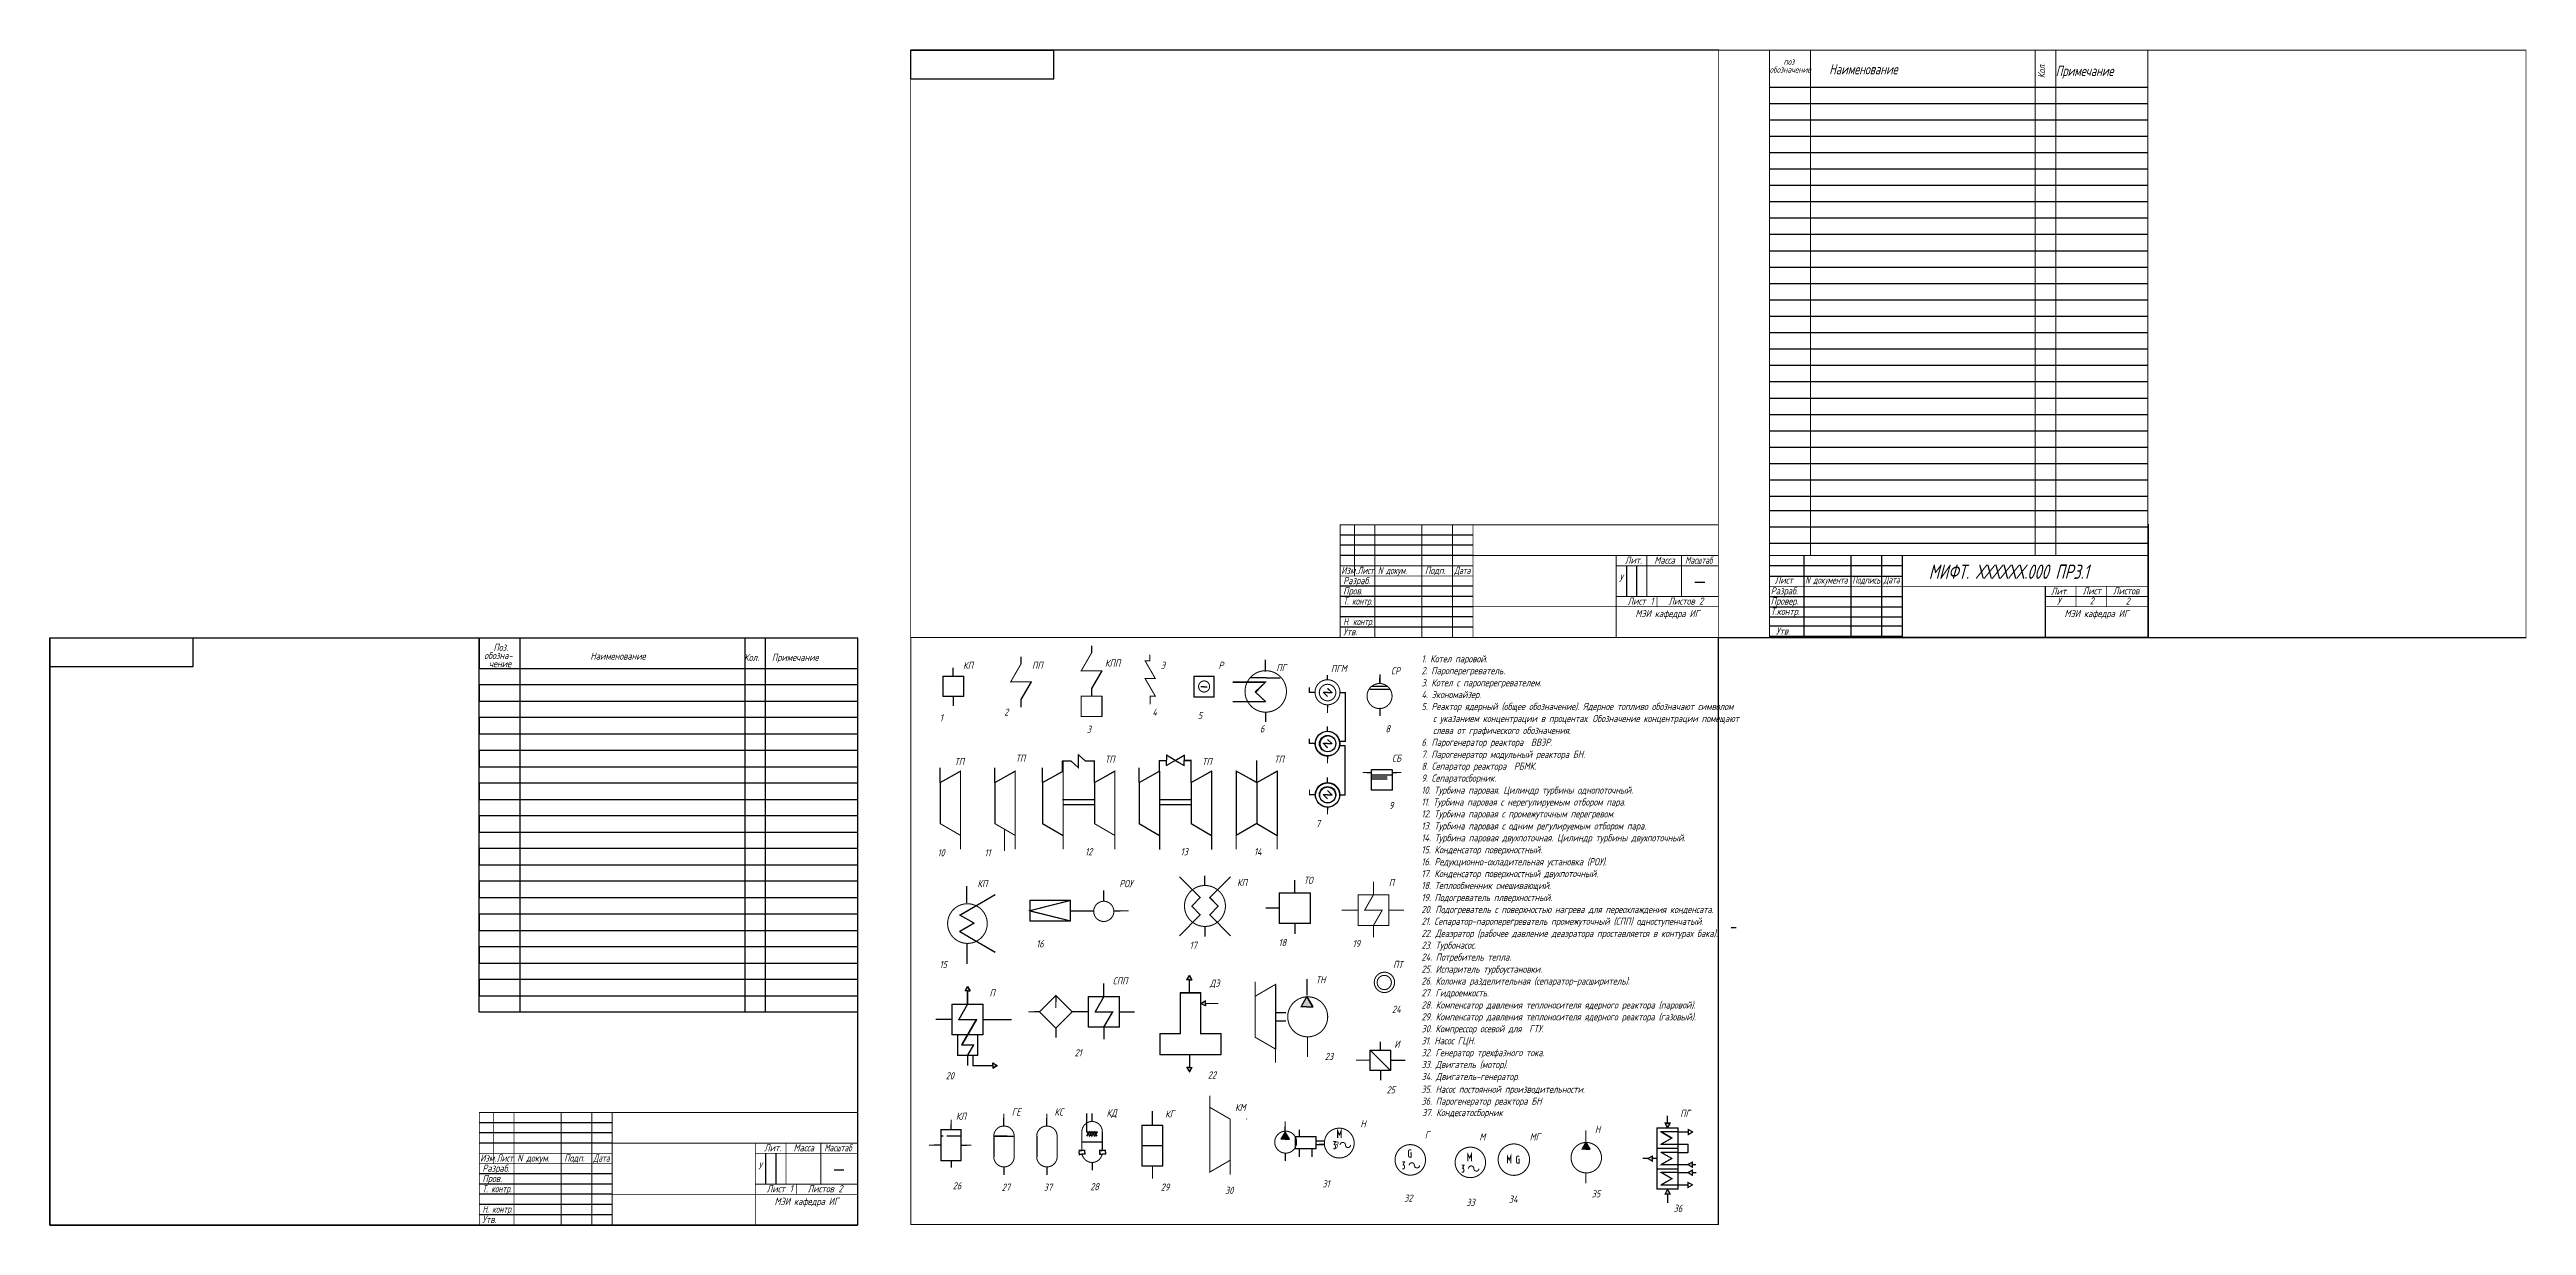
# Model space of a CAD drawing. Header units: inches. Extents: x -54 to 1606, y 287 to 862.
# Drawn here: x 395 to 1606, y 287 to 862 of the extents above; entities that cross this region are included whole.
import ezdxf
from ezdxf.enums import TextEntityAlignment as Align

# ---------------------------------------------------------------- set-up
doc = ezdxf.new("R2010")
doc.units = ezdxf.units.IN
doc.header["$MEASUREMENT"] = 0
doc.linetypes.add('DASHED', pattern=[19.05, 12.7, -6.35])
for name, color, linetype in [('1', 1, 'Continuous'), ('FORMAT', 7, 'Continuous'), ('LINE', 62, 'Continuous'), ('SPECIFIK', 7, 'Continuous')]:
    doc.layers.add(name, color=color, linetype=linetype)
doc.styles.add('simplex', font='simplex.shx', dxfattribs={"width": 0.7, "oblique": 15})

msp = doc.modelspace()

# ---------------------------------------------------------------- texts
at = {"ltscale": 0.6, "style": 'simplex', "oblique": 15, "width": 0.7}
for s, p in [('1', (830.4, 533.4)), ('2', (861.9, 536.1)), ('4', (934.4, 536.1)), ('5', (956.6, 534.5)), ('3', (902.3, 527.7)), ('6', (987, 528)), ('8', (1048.4, 528)), ('7', (1014.3, 481.6)), ('9', (1050.1, 490.5)), ('10', (829.3, 467.4)), ('11', (852.3, 467.4)), ('12', (901.5, 467.9)), ('13', (948.2, 467.9)), ('14', (984.1, 467.9)), ('16', (877.6, 422.9)), ('17', (952.6, 422.2)), ('18', (996.1, 423.5)), ('19', (1032.3, 423)), ('15', (830.3, 412.8)), ('24', (1051.6, 390.9)), ('21', (896.3, 369.6)), ('23', (1018.7, 367.8)), ('20', (833.3, 358.4)), ('22', (961.5, 358.8)), ('25', (1048.9, 351.5)), ('26', (836.7, 304.6)), ('27', (860.7, 303.9)), ('37', (881.2, 303.9)), ('28', (904, 304.2)), ('29', (938.5, 304)), ('30', (969.9, 302.4)), ('31', (1017.5, 305.6)), ('35', (1149.2, 300.7)), ('32', (1057.5, 298.6)), ('33', (1087.9, 296.5)), ('34', (1108.7, 298.1)), ('36', (1189.3, 293.6))]:
    msp.add_text(s, height=3.5, dxfattribs=at).set_placement(p)
at = {"layer": 'FORMAT', "color": 0, "style": 'simplex', "oblique": 15}
for s, height, width, p in [('обозначение', 3, 0.7, (1236.3, 850.4)), ('поз ', 3, 0.7, (1243.1, 854.3)), ('Наименование', 5, 0.7, (1265.4, 849.6)), ('Примечание', 5, 0.7, (1376.2, 848.8)), ('Изм.', 3.5, 0.7, (1026.7, 605.4)), ('Лист', 3.5, 0.6, (1034.7, 605.4)), ('N докум.', 3.5, 0.6, (1044.7, 605.4)), ('Подп.', 3.5, 0.7, (1067.7, 605.4)), ('Дата', 3.5, 0.6, (1082, 605.4)), ('Лит.', 3.5, 0.7, (1165.5, 610.4)), ('Масса', 3.5, 0.7, (1179.9, 610.4)), ('Масштаб', 3.5, 0.6, (1194.9, 610.4)), ('МИФТ. ХХХХХХ.000 ПР3.1', 7, 0.7, (1314.1, 603)), ('Разраб.', 3.5, 0.7, (1027.7, 600.4)), ('Пров.', 3.5, 0.7, (1027.7, 595.4)), ('Т. контр.', 3.5, 0.6, (1027.7, 590.4)), ('у', 3.5, 0.7, (1162.9, 602.6)), ('Лист', 3.5, 0.7, (1166.8, 590.4)), ('1', 3.5, 0.7, (1178, 590.4)), ('Листов', 3.5, 0.7, (1186.8, 590.4)), ('2', 3.5, 0.7, (1201.8, 590.4)), ('Разраб.', 3.5, 0.7, (1236.8, 595.4)), ('Провер.', 3.5, 0.7, (1236.8, 590.4)), ('Лист', 3.5, 0.7, (1238.8, 600.7)), ('у', 3.5, 0.7, (1377.1, 591.4)), ('Лист', 3.5, 0.7, (1389.4, 595.4)), ('2', 3.5, 0.7, (1392.8, 590.5)), ('Листов', 3.5, 0.7, (1404.2, 595.4)), ('2', 3.5, 0.7, (1410.4, 590.4)), ('Н. контр.', 3.5, 0.6, (1027.7, 580.4)), ('МЭИ кафедра ИГ', 3.5, 0.7, (1170.6, 584.3)), ('Т.контр.', 3.5, 0.7, (1236.8, 585.4)), ('МЭИ кафедра ИГ', 3.5, 0.7, (1380.5, 584.3)), ('Утв.', 3.5, 0.7, (1027.7, 575.4)), ('Утв.', 3.5, 0.7, (1239.4, 575.8)), ('Изм.', 3.5, 0.7, (605.6, 318.2)), ('Разраб.', 3.5, 0.7, (606.7, 313.2)), ('Лист', 3.5, 0.6, (613.7, 318.2)), ('N докум.', 3.5, 0.7, (623.7, 318.2)), ('Подп.', 3.5, 0.7, (646.7, 318.2)), ('Дата', 3.5, 0.6, (661, 318.2)), ('у', 3.5, 0.7, (741.9, 315.4)), ('Лит.', 3.5, 0.7, (744.5, 323.2)), ('Масса', 3.5, 0.7, (758.9, 323.2)), ('Масштаб', 3.5, 0.6, (773.9, 323.2)), ('Пров.', 3.5, 0.7, (606.7, 308.2)), ('Т. контр.', 3.5, 0.6, (606.7, 303.2)), ('Лист', 3.5, 0.7, (745.8, 303.2)), ('1', 3.5, 0.7, (757, 303.2)), ('Листов', 3.5, 0.7, (765.8, 303.2)), ('2', 3.5, 0.7, (780.8, 303.2)), ('Утв.', 3.5, 0.7, (606.7, 288.2)), ('Н. контр.', 3.5, 0.6, (606.7, 293.2)), ('МЭИ кафедра ИГ', 3.5, 0.7, (749.6, 297))]:
    msp.add_text(s, height=height, dxfattribs=dict(at, width=width)).set_placement(p)
at = {"layer": 'FORMAT', "color": 0, "style": 'simplex', "oblique": 15, "width": 0.7}
msp.add_text('Кол.', height=3.5, rotation=90, dxfattribs=at).set_placement((1371, 847.7))
at = {"layer": 'FORMAT', "color": 0, "style": 'simplex', "oblique": 15}
for s, width, p in [('N документа', 0.6, (1264, 600.7)), ('Подпись', 0.6, (1283.5, 600.7)), ('Дата', 0.6, (1295.9, 600.8)), ('Лит.', 0.7, (1378, 595.2))]:
    msp.add_text(s, height=3.5, dxfattribs=dict(at, width=width)).set_placement(p, align=Align.CENTER)
at = {"layer": 'FORMAT', "style": 'simplex', "oblique": 15, "width": 0.7}
for s, p in [('Поз.', (612.1, 567.8)), ('обозна-', (607.6, 563.8)), ('чение', (609.9, 559.8)), ('Наименование', (659.5, 563.5)), ('Кол.', (734.7, 562.9)), ('Примечание', (748.3, 562.9))]:
    msp.add_text(s, height=3.5, dxfattribs=at).set_placement(p)
at = {"layer": 'LINE', "ltscale": 0.6, "style": 'simplex', "oblique": 15, "width": 0.7}
msp.add_text('3', height=3.5, dxfattribs=at).set_placement((1022.9, 324.5))
at = {"layer": 'SPECIFIK', "ltscale": 0.6, "style": 'simplex', "oblique": 15, "width": 0.7}
for s, p in [('КП', (841.8, 559)), ('ПП', (875.5, 559)), ('КПП', (911.2, 560.1)), ('Э', (938.5, 559)), ('Р', (966.7, 559)), ('ПГ', (995, 557.9)), ('ПГМ', (1021.7, 557.4)), ('СР', (1051.1, 556.3)), ('2. Пароперегреватель.', (1066, 556.4)), ('1. Котел паровой.', (1066, 562.2)), ('3. Котел с пароперегревателем.', (1066, 550.5)), ('4. Экономайзер.', (1066, 544.7)), ('5. Реактор ядерный (общее обозначение). Ядерное топливо обозначают символом', (1066, 538.9)), ('   с указанием концентрации в процентах. Обозначение концентрации помещают', (1066, 533)), ('6. Парогенератор реактора  ВВЭР.', (1066, 521.4)), ('   слева от графического обозначения.', (1066, 527.2)), ('ТП', (837.6, 512)), ('ТП', (867.5, 513.6)), ('ТП', (911.2, 513.1)), ('ТП', (958.7, 512)), ('ТП', (994, 513.1)), ('СБ', (1051.6, 513.6)), ('8. Сепаратор реактора  РБМК.', (1066, 509.7)), ('7. Парогенератор модульный реактора БН.', (1066, 515.5)), ('9. Сепаратосборник.', (1066, 503.9)), ('10. Турбина паровая. Цилиндр турбины однопоточный.', (1066, 498)), ('11. Турбина паровая с нерегулируемым отбором пара.', (1066, 492.2)), ('12. Турбина паровая с промежуточным перегревом.', (1066, 486.4)), ('13. Турбина паровая с одним регулируемым отбором пара.', (1066, 480.5)), ('14. Турбина паровая двухпоточная. Цилиндр турбины двухпоточный.', (1066, 474.7)), ('15. Конденсатор поверхностный.', (1066, 468.9)), ('16. Редукционно-охладительная установка (РОУ).', (1066, 463)), ('17. Конденсатор поверхностный двухпоточный.', (1066, 457.2)), ('КП', (848.8, 452.3)), ('РОУ', (918.2, 452.3)), ('КП', (975.8, 452.8)), ('ТО', (1008.4, 453.9)), ('П', (1050, 452.8)), ('18. Теплообменник смешивающий.', (1066, 451.4)), ('19. Подогреватель плверхностный.', (1066, 445.5)), ('20. Подогреватель с поверхностью нагрева для переохлаждения конденсата.', (1066, 439.7)), ('21. Сепаратор-пароперегреватель промежуточный (СПП) одноступенчатый.', (1066, 433.9)), ('22. Деаэратор (рабочее давление деаэратора проставляется в контурах бака).', (1066, 428)), ('23. Турбонасос.', (1066, 422.2)), ('ПТ', (1052.1, 412.8)), ('24. Потребитель тепла.', (1066, 416.4)), ('25. Испаритель турбоустановки.', (1066, 410.5)), ('П', (854.7, 398.9)), ('СПП', (915, 404.8)), ('ДЭ', (962.5, 403.7)), ('ТН', (1014.3, 405.3)), ('26. Колонка разделительная (сепаратор-расширитель).', (1066, 404.7)), ('27. Гидроемкость.', (1066, 398.9)), ('28. Компенсатор давления теплоносителя ядерного реактора (паровой).', (1066, 393)), ('29. Компенсатор давления теплоносителя ядерного реактора (газовый).', (1066, 387.2)), ('И', (1052.7, 373.9)), ('30. Компрессор осевой для  ГТУ.', (1066, 381.4)), ('31. Насос ГЦН.', (1066, 375.5)), ('32. Генератор трехфазного тока.', (1066, 369.7)), ('33. Двигатель (мотор).', (1066, 363.9)), ('35. Насос постоянной производительности.', (1065.9, 351.8)), ('34. Двигатель-генератор.', (1066, 358)), ('КЛ', (838.3, 338.6)), ('ГЕ', (865.6, 340.7)), ('КС', (886.5, 340.7)), ('КД', (912, 340.2)), ('КГ', (940.6, 339.7)), ('КМ', (974.8, 342.9)), ('36. Парогенератор реактора БН', (1066, 346)), ('37. Кондесатосборник', (1066.3, 340.4)), ('ПГ', (1192.5, 340)), ('Н', (1036.1, 334.9)), ('Г', (1067.6, 329.6)), ('М', (1094.3, 328.5)), ('МГ', (1118.9, 328.5)), ('Н', (1150.8, 332.2))]:
    msp.add_text(s, height=3.5, dxfattribs=at).set_placement(p)

# ---------------------------------------------------------------- hatches: boundary and pattern name
at = {"layer": 'LINE', "ltscale": 0.6}
h = msp.add_hatch(color=256, dxfattribs=at)
h.paths.add_polyline_path([(844, 403.7), (842.8, 401.6), (844, 401.6), (845.3, 401.6)])
h.paths.add_polyline_path([(856.4, 363.9), (858.5, 365.2), (856.4, 366.4)])
h = msp.add_hatch(color=256, dxfattribs=at)
h.paths.add_polyline_path([(953.7, 407), (952.5, 409.1), (951.2, 407)])
h.paths.add_polyline_path([(960.3, 396.8), (958.1, 395.5), (960.3, 394.3)])
h.paths.add_polyline_path([(952.5, 362), (953.7, 364.2), (951.2, 364.2)])
h.paths.add_polyline_path([(1012.9, 393.8), (1010, 398.9), (1007.1, 393.8)])
for points in [[(1001.3, 329.1), (999.3, 332.5), (997.4, 329.1)], [(1146.4, 327.5), (1144.5, 324.2), (1146.4, 324.2), (1148.4, 324.2)]]:
    msp.add_hatch(color=256, dxfattribs=at).paths.add_polyline_path(points)
h = msp.add_hatch(color=256, dxfattribs=at)
h.paths.add_polyline_path([(1185.1, 302.5), (1187.6, 302.5), (1186.3, 304.7)])
h.paths.add_polyline_path([(1187.6, 336.8), (1185.1, 336.8), (1186.3, 334.7)])
h.paths.add_polyline_path([(1176.7, 319.7), (1178.9, 318.4), (1178.9, 320.9)])
h.paths.add_polyline_path([(1198.5, 317.9), (1196.3, 316.7), (1198.5, 315.4)])

# ---------------------------------------------------------------- linework, layer by layer
for p, q in [((1211.2, 574.4), (1606.2, 574.4)), ((1211.2, 287.4), (1211.2, 574.4))]:
    msp.add_line(p, q)
at = {"ltscale": 0.6}
msp.add_line((1219.9, 432.5), (1217.4, 432.5), dxfattribs=at)
at = {"layer": '1', "color": 0, "const_width": 0.4}
msp.add_lwpolyline([(1236.2, 861.4), (1421.2, 861.4)], dxfattribs=at)
at = {"layer": 'FORMAT', "color": 7}
for p, q in [((1211.2, 861.4), (816.2, 861.4)), ((886.2, 847.4), (886.2, 861.4)), ((816.2, 847.4), (886.2, 847.4)), ((1421.5, 574.7), (1421.5, 629.7)), ((395.2, 574.2), (395.2, 287.2)), ((395.2, 287.2), (395.2, 574.2)), ((395.2, 574.2), (790.2, 574.2)), ((465.2, 560.2), (465.2, 574.2)), ((790.2, 574.2), (790.2, 287.2)), ((395.2, 560.2), (465.2, 560.2)), ((790.2, 287.2), (395.2, 287.2)), ((395.2, 287.2), (790.2, 287.2))]:
    msp.add_line(p, q, dxfattribs=at)
at = {"layer": 'FORMAT'}
for p, q in [((816.2, 847.4), (816.2, 861.4)), ((816.2, 861.4), (886.2, 861.4)), ((395.2, 560.2), (395.2, 574.2)), ((395.2, 574.2), (465.2, 574.2)), ((605.2, 391.2), (605.2, 574.2)), ((605.2, 574.2), (605.2, 559.2)), ((625.2, 391.2), (625.2, 574.2)), ((735.2, 391.2), (735.2, 574.2)), ((745.2, 391.2), (745.2, 574.2)), ((605.2, 559.2), (790.2, 559.2)), ((790.2, 559.2), (790.2, 551.2)), ((790.2, 551.2), (605.2, 551.2)), ((605.2, 551.2), (605.2, 543.2)), ((605.2, 543.2), (790.2, 543.2)), ((790.2, 535.2), (605.2, 535.2)), ((605.2, 535.2), (605.2, 527.2)), ((790.2, 543.2), (790.2, 535.2)), ((605.2, 527.2), (790.2, 527.2)), ((790.2, 527.2), (790.2, 519.2)), ((790.2, 519.2), (605.2, 519.2)), ((605.2, 519.2), (605.2, 511.2)), ((605.2, 511.2), (790.2, 511.2)), ((790.2, 511.2), (790.2, 503.2)), ((790.2, 503.2), (605.2, 503.2)), ((605.2, 503.2), (605.2, 495.2)), ((605.2, 495.2), (790.2, 495.2)), ((790.2, 487.2), (605.2, 487.2)), ((605.2, 487.2), (605.2, 479.2)), ((790.2, 495.2), (790.2, 487.2)), ((605.2, 479.2), (790.2, 479.2)), ((790.2, 479.2), (790.2, 471.2)), ((790.2, 471.2), (605.2, 471.2)), ((605.2, 471.2), (605.2, 463.2)), ((605.2, 463.2), (790.2, 463.2)), ((790.2, 463.2), (790.2, 455.2)), ((607.7, 455.2), (605.2, 455.2)), ((605.2, 455.2), (605.2, 447.2)), ((790.2, 455.2), (607.7, 455.2)), ((605.2, 447.2), (621.3, 447.2)), ((790.2, 439.2), (605.2, 439.2)), ((605.2, 439.2), (605.2, 431.2)), ((621.3, 447.2), (790.2, 447.2)), ((790.2, 447.2), (790.2, 439.2)), ((605.2, 431.2), (790.2, 431.2)), ((790.2, 431.2), (790.2, 423.2)), ((790.2, 423.2), (605.2, 423.2)), ((605.2, 423.2), (605.2, 415.2)), ((605.2, 415.2), (790.2, 415.2)), ((790.2, 415.2), (790.2, 407.2)), ((790.2, 407.2), (605.2, 407.2)), ((605.2, 407.2), (605.2, 399.2)), ((605.2, 399.2), (790.2, 399.2)), ((790.2, 391.2), (605.2, 391.2)), ((790.2, 399.2), (790.2, 391.2)), ((790.2, 383.2), (790.2, 375.2))]:
    msp.add_line(p, q, dxfattribs=at)
at = {"layer": 'FORMAT', "color": 0}
for p, q in [((1236.2, 843.4), (1421.2, 843.4)), ((1236.2, 835.4), (1421.2, 835.4)), ((1236.2, 827.4), (1421.2, 827.4)), ((1236.2, 819.4), (1421.2, 819.4)), ((1236.2, 811.4), (1421.2, 811.4)), ((1236.2, 803.4), (1421.2, 803.4)), ((1236.2, 795.4), (1421.2, 795.4)), ((1236.2, 787.4), (1421.2, 787.4)), ((1236.2, 779.4), (1421.2, 779.4)), ((1236.2, 779.4), (1421.2, 779.4)), ((1236.2, 771.4), (1421.2, 771.4)), ((1236.2, 763.4), (1421.2, 763.4)), ((1236.2, 755.4), (1421.2, 755.4)), ((1236.2, 747.4), (1421.2, 747.4)), ((1236.2, 739.4), (1421.2, 739.4)), ((1236.2, 731.4), (1421.2, 731.4)), ((1236.2, 723.4), (1421.2, 723.4)), ((1236.2, 723.4), (1421.2, 723.4)), ((1236.2, 715.4), (1421.2, 715.4)), ((1236.2, 715.4), (1421.2, 715.4)), ((1236.2, 707.4), (1421.2, 707.4)), ((1236.2, 699.4), (1421.2, 699.4)), ((1236.2, 691.4), (1421.2, 691.4)), ((1236.2, 683.4), (1421.2, 683.4)), ((1236.2, 683.4), (1421.2, 683.4)), ((1236.2, 683.4), (1421.2, 683.4)), ((1236.2, 675.4), (1421.2, 675.4)), ((1236.2, 667.4), (1421.2, 667.4)), ((1236.2, 659.4), (1421.2, 659.4)), ((1236.2, 651.4), (1421.2, 651.4)), ((1236.2, 651.4), (1421.2, 651.4)), ((1236.2, 643.4), (1421.2, 643.4)), ((1236.2, 636.4), (1421.2, 636.4)), ((1091.2, 624.4), (1026.2, 624.4)), ((1091.2, 619.4), (1026.2, 619.4)), ((1236.2, 628.4), (1421.2, 628.4)), ((1236.2, 628.4), (1421.2, 628.4)), ((1236.2, 620.4), (1421.2, 620.4)), ((1236.2, 620.4), (1421.2, 620.4)), ((1091.2, 614.4), (1026.2, 614.4)), ((1166.2, 609.4), (1166.2, 594.4)), ((1171.2, 609.4), (1171.2, 594.4)), ((1301.2, 609.4), (1236.2, 609.4)), ((1091.2, 599.4), (1026.2, 599.4)), ((1091.2, 594.4), (1026.2, 594.4)), ((1199.7, 601.4), (1204.5, 601.4)), ((1236.2, 594.4), (1301.3, 594.4)), ((1371.2, 574.4), (1371.2, 599.4)), ((1421.2, 595.4), (1421.2, 579.4)), ((1091.2, 589.4), (1026.2, 589.4)), ((1091.2, 584.4), (1026.2, 584.4)), ((1236.2, 589.4), (1301.3, 589.4)), ((1236.2, 584.4), (1301.2, 584.4)), ((1091.2, 579.4), (1026.2, 579.4)), ((1236.2, 580), (1301.3, 580)), ((1236.2, 575), (1301.2, 575)), ((1236.2, 574.4), (1301.2, 574.4)), ((670.2, 337.2), (605.2, 337.2)), ((670.2, 332.2), (605.2, 332.2)), ((670.2, 327.2), (605.2, 327.2)), ((745.2, 322.2), (745.2, 307.2)), ((750.2, 322.2), (750.2, 307.2)), ((670.2, 312.2), (605.2, 312.2)), ((670.2, 307.2), (605.2, 307.2)), ((778.7, 314.1), (783.5, 314.1)), ((670.2, 302.2), (605.2, 302.2)), ((670.2, 297.2), (605.2, 297.2)), ((670.2, 292.2), (605.2, 292.2))]:
    msp.add_line(p, q, dxfattribs=at)
at = {"layer": 'FORMAT', "linetype": 'Continuous', "const_width": 0.4}
for points in [[(816.2, 574.4), (1211.2, 574.4), (1211.2, 861.4), (816.2, 861.4)], [(1211.2, 574.4), (1606.2, 574.4), (1606.2, 861.4), (1211.2, 861.4)], [(395.2, 287.2), (790.2, 287.2), (790.2, 574.2), (395.2, 574.2)]]:
    msp.add_lwpolyline(points, close=True, dxfattribs=at)
at = {"layer": 'FORMAT', "color": 0, "linetype": 'Continuous', "const_width": 0.4}
msp.add_lwpolyline([(816.2, 574.4), (1211.2, 574.4), (1211.2, 861.4), (816.2, 861.4)], close=True, dxfattribs=at)
at = {"layer": 'FORMAT', "color": 0, "linetype": 'Continuous', "const_width": 0.5}
msp.add_lwpolyline([(1236.2, 861.4), (1236.2, 574.4), (1211.2, 574.4)], dxfattribs=at)
at = {"layer": 'FORMAT', "const_width": 0.5}
for points in [[(1211.2, 861.4), (1236.2, 861.4)], [(1366.2, 614.4), (1366.2, 861.4)], [(1376.2, 614.4), (1376.2, 861.4)]]:
    msp.add_lwpolyline(points, dxfattribs=at)
at = {"layer": 'FORMAT', "color": 0}
for points, const_width in [([(1256.2, 861.4), (1256.2, 634.4)], 0.5), ([(1421.2, 861.4), (1421.2, 574.4)], 0.5), ([(1256.2, 857.4), (1256.2, 625.4)], 0.5), ([(1256.2, 843.4), (1256.2, 614.4)], 0.5), ([(1256.2, 834.4), (1256.2, 614.4)], 0.5), ([(1256.2, 827.4), (1256.2, 614.4)], 0.5), ([(1256.2, 818.4), (1256.2, 614.4)], 0.5), ([(1256.2, 804.4), (1256.2, 614.4)], 0.5), ([(1256.2, 795.4), (1256.2, 614.4)], 0.5), ([(1211.2, 629.4), (1026.2, 629.4), (1026.2, 574.4)], 0.4), ([(1033.2, 629.4), (1033.2, 604.4)], 0.4), ([(1043.2, 629.4), (1043.2, 574.4)], 0.4), ([(1066.2, 629.4), (1066.2, 574.4)], 0.4), ([(1081.2, 629.4), (1081.2, 574.4)], 0.4), ([(1091.2, 629.4), (1091.2, 574.4)], 0.4), ([(1091.2, 609.4), (1026.2, 609.4)], 0.4), ([(1211.2, 614.4), (1091.2, 614.4)], 0.4), ([(1161.2, 614.4), (1161.2, 574.4)], 0.4), ([(1211.2, 609.4), (1161.2, 609.4)], 0.4), ([(1176.2, 614.4), (1176.2, 594.4)], 0.4), ([(1193.2, 614.4), (1193.2, 594.4)], 0.4), ([(1421.2, 614.4), (1236.2, 614.4), (1236.2, 574.4)], 0.4), ([(1253.2, 614.4), (1253.2, 574.4)], 0.4), ([(1276.2, 614.4), (1276.2, 574.4)], 0.4), ([(1291.2, 614.4), (1291.2, 574.4)], 0.4), ([(1301.2, 614.4), (1301.2, 574.4)], 0.4), ([(1091.2, 604.4), (1026.2, 604.4)], 0.4), ([(1211.2, 594.4), (1161.2, 594.4)], 0.4), ([(1181.2, 594.4), (1181.2, 589.4)], 0.4), ([(1301.2, 604.3), (1236.2, 604.3)], 0.4), ([(1421.2, 599.4), (1236.2, 599.4)], 0.4), ([(1421.2, 594.4), (1371.2, 594.4)], 0.4), ([(1386.1, 599.4), (1386.1, 589.4)], 0.4), ([(1401.1, 599.3), (1401.1, 589.4)], 0.4), ([(1211.2, 589.4), (1091.2, 589.4)], 0.4), ([(1421.2, 589.4), (1371.2, 589.4)], 0.4), ([(1236.2, 574.4), (1421.2, 574.4)], 0.8), ([(790.2, 342.2), (605.2, 342.2), (605.2, 287.2)], 0.4), ([(612.2, 342.2), (612.2, 317.2)], 0.4), ([(622.2, 342.2), (622.2, 287.2)], 0.4), ([(645.2, 342.2), (645.2, 287.2)], 0.4), ([(660.2, 342.2), (660.2, 287.2)], 0.4), ([(670.2, 342.2), (670.2, 287.2)], 0.4), ([(790.2, 327.2), (670.2, 327.2)], 0.4), ([(740.2, 327.2), (740.2, 287.2)], 0.4), ([(755.2, 327.2), (755.2, 307.2)], 0.4), ([(772.2, 327.2), (772.2, 307.2)], 0.4), ([(670.2, 322.2), (605.2, 322.2)], 0.4), ([(670.2, 317.2), (605.2, 317.2)], 0.4), ([(790.2, 322.2), (740.2, 322.2)], 0.4), ([(790.2, 307.2), (740.2, 307.2)], 0.4), ([(760.2, 307.2), (760.2, 302.2)], 0.4), ([(790.2, 302.2), (670.2, 302.2)], 0.4)]:
    msp.add_lwpolyline(points, dxfattribs=dict(at, const_width=const_width))
at = {"layer": 'FORMAT'}
for points in [[(1253.2, 574.4), (1253.2, 614.4)], [(1276.2, 574.4), (1276.2, 614.4)], [(1291.2, 574.4), (1291.2, 614.4)], [(1301.2, 574.4), (1301.2, 614.4)], [(1236, 604.3), (1301.2, 604.3)]]:
    msp.add_lwpolyline(points, dxfattribs=at)
at = {"layer": 'LINE', "ltscale": 0.6}
for p, q in [((904.6, 570.2), (904.6, 566.8)), ((837, 555.5), (837, 559.5)), ((870.1, 564.9), (870.1, 561.4)), ((909.6, 558.1), (904.6, 549.4)), ((989.7, 557.8), (989.7, 563.5)), ((832, 545.5), (832, 555.5)), ((832, 555.5), (842, 555.5)), ((842, 545.5), (832, 545.5)), ((837, 545.5), (837, 540.9)), ((842, 555.5), (842, 545.5)), ((875.1, 552.7), (870.1, 544.1)), ((904.6, 549.4), (904.6, 545.7)), ((909.6, 545.7), (909.6, 535.7)), ((959.6, 550.2), (958, 550.2)), ((959.6, 550.2), (961.2, 550.2)), ((973.7, 552.6), (989.7, 552.6)), ((990, 554.7), (982.5, 554.7)), ((989.7, 552.6), (984.6, 547.8)), ((989.7, 543), (984.6, 547.8)), ((990, 554.7), (996.9, 554.7)), ((1011.2, 547.5), (1011.2, 549.9)), ((1014.1, 547.5), (1011.2, 547.5)), ((1020.1, 545.5), (1018.1, 547.5)), ((1020.1, 547.5), (1018.1, 547.5)), ((1020.1, 553.5), (1020.1, 555.9)), ((1020.1, 549.5), (1022.1, 547.5)), ((1020.1, 547.5), (1022.1, 547.5)), ((1026.1, 547.5), (1028.7, 547.5)), ((1028.7, 547.5), (1028.7, 523.6)), ((1040.7, 549.1), (1050.8, 549.1)), ((1045.7, 551.9), (1045.7, 554.3)), ((870.1, 544.1), (870.1, 540.3)), ((973.7, 543), (989.7, 543)), ((989.7, 537.8), (989.7, 533.2)), ((1020.1, 541.5), (1020.1, 540.1)), ((1045.7, 539.9), (1045.7, 538.5)), ((1011.2, 522.5), (1011.2, 524.9)), ((1011.2, 522.5), (1011.2, 524.9)), ((1014.1, 522.5), (1011.2, 522.5)), ((1014.1, 522.5), (1011.2, 522.5)), ((1020.1, 520.5), (1018.1, 522.5)), ((1020.1, 522.5), (1018.1, 522.5)), ((1020.1, 520.5), (1018.1, 522.5)), ((1020.1, 522.5), (1018.1, 522.5)), ((1020.1, 528.5), (1020.1, 530.9)), ((1020.1, 528.5), (1020.1, 530.9)), ((1020.1, 524.5), (1022.1, 522.5)), ((1020.1, 524.5), (1022.1, 522.5)), ((1020.1, 522.5), (1022.1, 522.5)), ((1020.1, 522.5), (1022.1, 522.5)), ((1028.7, 523.6), (1026, 523.6)), ((1028.7, 521.4), (1026, 521.4)), ((1028.7, 497.5), (1028.7, 521.4)), ((830.6, 503.4), (830.6, 510.6)), ((830.6, 503.4), (840.6, 509.1)), ((857.3, 503.4), (857.3, 510.6)), ((857.3, 503.4), (867.3, 509.1)), ((880.7, 503.4), (880.7, 510.6)), ((880.7, 503.4), (890.7, 509.1)), ((890.5, 514), (894.5, 514)), ((890.5, 509.2), (890.5, 514)), ((894.5, 514), (898.3, 510.6)), ((898.3, 510.6), (898.3, 517)), ((898.3, 517), (901.5, 514)), ((901.5, 514), (906, 514)), ((906, 503.4), (906, 514)), ((906, 503.4), (916, 509.1)), ((927.9, 503.4), (927.9, 510.6)), ((927.9, 503.4), (937.9, 509.1)), ((937.9, 514.3), (941.3, 514.3)), ((937.9, 509.1), (937.9, 514.3)), ((937.9, 509.1), (937.9, 477.6)), ((945.6, 514.3), (941.3, 516.8)), ((941.3, 516.8), (941.3, 514.4)), ((945.6, 514.3), (941.3, 511.8)), ((941.3, 511.8), (941.3, 514.3)), ((945.6, 514.3), (949.9, 516.8)), ((945.6, 514.3), (949.9, 511.8)), ((949.9, 516.8), (949.9, 514.4)), ((949.9, 511.8), (949.9, 514.3)), ((949.9, 514.3), (953.3, 514.3)), ((953.3, 503.4), (953.3, 514.3)), ((953.3, 503.4), (963.3, 509.1)), ((963.3, 509.1), (963.3, 477.6)), ((975.4, 509.1), (975.4, 477.6)), ((985.4, 503.4), (975.4, 509.1)), ((985.4, 503.4), (985.4, 514.3)), ((985.4, 503.4), (985.4, 514.3)), ((985.4, 503.4), (995.4, 509.1)), ((995.4, 509.1), (995.4, 477.6)), ((1020.1, 516.5), (1020.1, 515.1)), ((1020.1, 516.5), (1020.1, 515.1)), ((1041.6, 499.7), (1041.6, 509.7)), ((1051.6, 509.7), (1041.6, 509.7)), ((1051.6, 509.7), (1051.6, 499.7)), ((830.6, 503.4), (830.6, 483.4)), ((857.3, 503.4), (857.3, 483.4)), ((880.7, 503.4), (880.7, 483.4)), ((906, 503.4), (906, 483.4)), ((927.9, 503.4), (927.9, 483.4)), ((953.3, 503.4), (953.3, 483.4)), ((985.4, 503.4), (985.4, 483.4)), ((985.4, 503.4), (985.4, 483.4)), ((1014.1, 497.5), (1011.2, 497.5)), ((1014.1, 497.5), (1011.2, 497.5)), ((1020.1, 497.5), (1018.1, 497.5)), ((1020.1, 495.5), (1018.1, 497.5)), ((1020.1, 497.5), (1018.1, 497.5)), ((1020.1, 495.5), (1018.1, 497.5)), ((1020.1, 503.5), (1020.1, 505.9)), ((1020.1, 503.5), (1020.1, 505.9)), ((1020.1, 499.5), (1022.1, 497.5)), ((1020.1, 499.5), (1022.1, 497.5)), ((1020.1, 497.5), (1022.1, 497.5)), ((1020.1, 497.5), (1022.1, 497.5)), ((1026.1, 497.5), (1028.7, 497.5)), ((1039.2, 508.4), (1041.6, 508.4)), ((1041.6, 507.3), (1051.6, 507.3)), ((1051.6, 499.7), (1041.6, 499.7)), ((1051.6, 508.4), (1054, 508.4)), ((890.5, 495.1), (906, 495.1)), ((890.7, 492.8), (906, 492.8)), ((937.9, 495.1), (953.3, 495.1)), ((937.9, 492.8), (953.3, 492.8)), ((1020.1, 491.5), (1020.1, 490.1)), ((1020.1, 491.5), (1020.1, 490.1)), ((880.7, 483.4), (890.7, 477.6)), ((927.9, 483.4), (937.9, 477.6)), ((937.9, 477.6), (937.9, 470.8)), ((953.3, 483.4), (963.3, 477.6)), ((963.3, 477.6), (963.3, 470.8)), ((985.4, 483.4), (975.4, 477.6)), ((985.4, 483.4), (995.4, 477.6)), ((840.2, 438.7), (857.5, 448.7)), ((843.7, 444.7), (843.7, 452.8)), ((910.7, 445.6), (910.7, 450.7)), ((957.8, 447.2), (947.6, 457.4)), ((960.1, 453), (960.1, 457.9)), ((962.4, 447.2), (972.6, 457.4)), ((996.6, 449.6), (1011.6, 449.6)), ((996.6, 434.6), (996.6, 449.6)), ((1004.1, 449.6), (1004.1, 455.7)), ((1011.6, 449.6), (1011.6, 434.6)), ((847.2, 434.7), (840.2, 438.7)), ((894.4, 445.8), (874.4, 440.8)), ((894.4, 445.8), (874.4, 445.8)), ((874.4, 445.8), (874.4, 435.8)), ((874.4, 440.8), (894.4, 435.8)), ((894.4, 435.8), (894.4, 445.8)), ((894.4, 440.8), (905.7, 440.8)), ((915.7, 440.8), (918.7, 440.8)), ((957.8, 438.8), (947.6, 428.5)), ((953.6, 443), (957.8, 447.2)), ((953.6, 443), (957.8, 438.8)), ((966.6, 443), (962.4, 447.2)), ((966.6, 443), (962.4, 438.8)), ((962.4, 438.8), (972.6, 428.5)), ((996.6, 442.1), (989.8, 442.1)), ((847.2, 434.7), (840.2, 430.6)), ((840.2, 430.6), (857.5, 420.6)), ((843.7, 424.7), (843.7, 414.9)), ((874.4, 435.8), (894.4, 435.8)), ((960.1, 433), (960.1, 428.2)), ((1011.6, 434.6), (996.6, 434.6)), ((1004.1, 434.6), (1004.1, 429.5)), ((842.8, 401.6), (844, 403.7)), ((844, 401.6), (842.8, 401.6)), ((844, 403.7), (845.3, 401.6)), ((845.3, 401.6), (844, 403.7)), ((844, 401.6), (844, 395.2)), ((844, 395.2), (844, 401.6)), ((844, 401.6), (845.3, 401.6)), ((910.7, 398.9), (910.7, 405.3)), ((948, 400.6), (948, 380.6)), ((958, 400.6), (948, 400.6)), ((951.2, 407), (952.5, 409.1)), ((952.5, 407), (951.2, 407)), ((952.5, 409.1), (953.7, 407)), ((953.7, 407), (952.5, 409.1)), ((952.5, 400.6), (952.5, 407)), ((952.5, 407), (953.7, 407)), ((958, 380.6), (958, 400.6)), ((994.6, 404.8), (994.6, 373.2)), ((836.5, 387.7), (828.5, 387.7)), ((836.5, 380.2), (836.5, 395.2)), ((836.5, 395.2), (851.5, 395.2)), ((844, 395.2), (839.7, 387.7)), ((844, 395.2), (839.7, 387.7)), ((839.7, 387.7), (848.4, 387.7)), ((839.7, 387.7), (848.4, 387.7)), ((848.4, 387.7), (841.2, 375.2)), ((841.2, 375.2), (848.4, 387.7)), ((851.5, 395.2), (851.5, 380.2)), ((851.5, 387.7), (859, 387.7)), ((859, 387.7), (865.4, 387.7)), ((879.2, 391.4), (876.7, 391.4)), ((887.2, 399.4), (887.2, 396.3)), ((903.2, 391.4), (895.2, 391.4)), ((903.2, 383.9), (903.2, 398.9)), ((903.2, 398.9), (918.2, 398.9)), ((910.7, 398.9), (906.4, 391.4)), ((906.4, 391.4), (915.1, 391.4)), ((910.7, 383.9), (915.1, 391.4)), ((918.2, 398.9), (918.2, 383.9)), ((918.2, 391.4), (925.6, 391.4)), ((960.3, 396.8), (958.1, 395.5)), ((958.1, 395.5), (960.3, 396.8)), ((960.3, 394.3), (958.1, 395.5)), ((960.3, 395.5), (960.3, 396.8)), ((960.3, 395.5), (960.3, 394.3)), ((994.6, 391), (999.6, 391)), ((1007.1, 393.8), (1010, 398.9)), ((1010, 393.8), (1007.1, 393.8)), ((1010, 398.9), (1012.9, 393.8)), ((1012.9, 393.8), (1010, 398.9)), ((1010, 393.8), (1012.9, 393.8)), ((851.5, 380.2), (836.5, 380.2)), ((839, 380.2), (839, 370.2)), ((849, 370.2), (849, 380.2)), ((887.2, 383.4), (887.2, 378.8)), ((918.2, 383.9), (903.2, 383.9)), ((910.7, 383.9), (910.7, 378.1)), ((948, 380.6), (938, 380.6)), ((938, 380.6), (938, 370.6)), ((968, 380.6), (958, 380.6)), ((968, 370.6), (968, 380.6)), ((994.6, 387), (999.6, 387)), ((1045.9, 372.7), (1045.9, 376.7)), ((839, 370.2), (849, 370.2)), ((841.2, 375.2), (846.9, 375.2)), ((846.9, 375.2), (844, 370.2)), ((844, 370.2), (844, 365.1)), ((844, 370.2), (844, 365.1)), ((846.5, 370.2), (846.5, 365.2)), ((846.5, 365.2), (856.4, 365.2)), ((856.4, 365.2), (856.4, 366.4)), ((856.4, 366.4), (858.5, 365.2)), ((856.4, 365.2), (856.4, 363.9)), ((858.5, 365.2), (856.4, 363.9)), ((856.4, 363.9), (858.5, 365.2)), ((938, 370.6), (968, 370.6)), ((951.2, 364.2), (952.5, 362)), ((952.5, 364.2), (951.2, 364.2)), ((952.5, 370.6), (952.5, 364.2)), ((952.5, 364.2), (953.7, 364.2)), ((953.7, 364.2), (952.5, 362)), ((952.5, 362), (953.7, 364.2)), ((1040.9, 372.7), (1050.9, 362.7)), ((1040.9, 372.7), (1050.9, 372.7)), ((1040.9, 362.7), (1040.9, 372.7)), ((1050.9, 372.7), (1050.9, 362.7)), ((1050.9, 367.7), (1058, 367.7)), ((1050.9, 362.7), (1040.9, 362.7)), ((1045.9, 362.7), (1045.9, 358)), ((861.8, 335.6), (861.8, 339.5)), ((882.8, 335.6), (882.8, 339.5)), ((902.3, 332.8), (902.3, 341.7)), ((904.9, 337.8), (904.9, 341.7)), ((934.4, 336), (934.4, 342.9)), ((1186.3, 336.8), (1186.3, 340.5)), ((830.9, 333.8), (830.9, 318.8)), ((840.9, 333.8), (830.9, 333.8)), ((835.9, 333.8), (835.9, 336.3)), ((840.9, 318.8), (840.9, 333.8)), ((856.8, 330.6), (866.8, 330.6)), ((863.3, 330.6), (856.8, 330.6)), ((856.8, 330.6), (856.8, 320.6)), ((863.3, 330.6), (866.8, 330.6)), ((877.8, 330.6), (877.8, 320.6)), ((899.9, 327.8), (909.9, 327.8)), ((902.3, 330.6), (903.6, 332.8)), ((902.3, 332.8), (903.6, 330.6)), ((902.3, 332.8), (907.3, 332.8)), ((904.8, 330.6), (903.6, 332.8)), ((904.8, 332.8), (903.6, 330.6)), ((904.8, 330.6), (906.1, 332.8)), ((904.8, 332.8), (906.1, 330.6)), ((907.3, 330.6), (906.1, 332.8)), ((907.3, 332.8), (906.1, 330.6)), ((929.4, 316), (929.4, 336)), ((929.4, 336), (939.4, 336)), ((939.4, 336), (939.4, 316)), ((980.6, 338.9), (980.4, 339.1)), ((997.4, 329.1), (999.3, 332.5)), ((999.3, 329.1), (997.4, 329.1)), ((999.3, 332.5), (999.3, 335.3)), ((999.3, 332.5), (1001.3, 329.1)), ((1001.3, 329.1), (999.3, 332.5)), ((999.3, 329.1), (1001.3, 329.1)), ((1004.3, 330.5), (1014.3, 330.5)), ((1004.3, 327.5), (1004.3, 330.5)), ((1004.3, 324.5), (1004.3, 327.5)), ((1006.2, 333.8), (1006.2, 330.5)), ((1014.2, 328.4), (1018.2, 328.4)), ((1014.3, 330.5), (1014.3, 324.5)), ((1144.5, 324.2), (1146.4, 327.5)), ((1146.4, 327.5), (1148.4, 324.2)), ((1148.4, 324.2), (1146.4, 327.5)), ((1181.3, 304.7), (1181.3, 334.7)), ((1181.3, 334.7), (1191.3, 334.7)), ((1188.5, 329.7), (1183.3, 332.7)), ((1188.5, 329.7), (1183.3, 332.7)), ((1183.3, 332.7), (1188.5, 329.7)), ((1191.3, 332.7), (1183.3, 332.7)), ((1188.5, 329.7), (1183.3, 326.7)), ((1187.6, 336.8), (1185.1, 336.8)), ((1185.1, 336.8), (1186.3, 334.7)), ((1186.3, 334.7), (1187.6, 336.8)), ((1191.3, 334.7), (1191.3, 304.7)), ((1191.3, 332.7), (1196.5, 332.7)), ((1196.5, 333.9), (1196.5, 331.4)), ((1198.6, 332.7), (1196.5, 333.9)), ((1196.5, 331.4), (1198.6, 332.7)), ((830.9, 326.3), (827.6, 326.3)), ((830.9, 318.8), (840.9, 318.8)), ((835.9, 318.8), (835.9, 315.3)), ((840.9, 326.3), (843.6, 326.3)), ((861.8, 315.6), (861.8, 311.8)), ((882.8, 315.6), (882.8, 311.8)), ((898.5, 323.7), (899.9, 323.7)), ((898.5, 322.3), (898.5, 323.2)), ((898.5, 322.3), (898.5, 321.3)), ((898.5, 321.8), (899.9, 321.8)), ((901.3, 323.7), (899.9, 323.7)), ((901.3, 321.8), (899.9, 321.8)), ((901.3, 322.7), (901.3, 323.7)), ((901.3, 322.7), (901.3, 321.8)), ((904.9, 317.8), (904.9, 314)), ((908.6, 323.7), (910, 323.7)), ((908.6, 322.7), (908.6, 323.7)), ((908.6, 322.7), (908.6, 321.8)), ((908.6, 321.8), (910, 321.8)), ((911.4, 323.7), (910, 323.7)), ((911.4, 321.8), (910, 321.8)), ((911.4, 322.8), (911.4, 323.7)), ((911.4, 322.8), (911.4, 321.8)), ((929.4, 326), (939.4, 326)), ((939.4, 316), (929.4, 316)), ((999.3, 322.5), (999.3, 318.5)), ((1014.3, 324.5), (1004.3, 324.5)), ((1006.2, 324.5), (1006.2, 320.6)), ((1012.4, 324.5), (1012.4, 320.6)), ((1014.2, 326.5), (1018.2, 326.5)), ((1146.4, 324.2), (1144.5, 324.2)), ((1146.4, 324.2), (1148.4, 324.2)), ((1176.7, 319.7), (1174.2, 319.7)), ((1178.9, 320.9), (1176.7, 319.7)), ((1176.7, 319.7), (1178.9, 318.4)), ((1178.9, 318.4), (1178.9, 320.9)), ((1181.3, 319.7), (1178.9, 319.7)), ((1181.3, 324.7), (1191.3, 324.7)), ((1183.3, 326.7), (1196.3, 326.7)), ((1188.5, 319.7), (1183.3, 322.7)), ((1191.3, 322.7), (1183.3, 322.7)), ((1188.5, 319.7), (1183.3, 316.7)), ((1183.3, 316.7), (1196.3, 316.7)), ((1191.3, 322.7), (1196.3, 322.7)), ((1196.3, 326.7), (1196.3, 322.7)), ((1198.5, 317.9), (1196.3, 316.7)), ((1196.3, 316.7), (1198.5, 315.4)), ((1198.5, 315.4), (1198.5, 317.9)), ((1198.5, 316.7), (1200.1, 316.7)), ((1181.3, 314.7), (1191.3, 314.7)), ((1191.3, 304.7), (1181.3, 304.7)), ((1188.5, 309.8), (1183.3, 312.8)), ((1191.3, 312.8), (1183.3, 312.8)), ((1188.5, 309.8), (1183.3, 306.8)), ((1183.3, 306.8), (1196.3, 306.8)), ((1186.3, 304.7), (1185.1, 302.5)), ((1187.6, 302.5), (1186.3, 304.7)), ((1191.3, 312.8), (1196.5, 312.8)), ((1198.5, 306.8), (1196.3, 308)), ((1196.3, 308), (1196.3, 305.5)), ((1196.3, 305.5), (1198.5, 306.8)), ((1198.6, 314), (1196.5, 312.8)), ((1196.5, 312.8), (1198.6, 311.5)), ((1198.6, 311.5), (1198.6, 314)), ((1198.6, 312.8), (1200.3, 312.8)), ((1185.1, 302.5), (1187.6, 302.5)), ((1186.3, 302.5), (1186.3, 298))]:
    msp.add_line(p, q, dxfattribs=at)
at = {"layer": 'LINE', "linetype": 'DASHED', "ltscale": 0.6}
for p, q in [((1041.9, 550.6), (1049.6, 550.6)), ((1041.6, 506.3), (1051.6, 506.3)), ((1041.6, 505.3), (1051.6, 505.3)), ((830.9, 330.8), (832, 330.8)), ((833.9, 330.8), (840.9, 330.8))]:
    msp.add_line(p, q, dxfattribs=at)
at = {"layer": 'LINE', "ltscale": 0.6, "const_width": 0.5}
for points in [[(904.6, 570.2), (904.6, 566.8), (899.6, 558.1), (909.6, 558.1), (904.6, 549.4), (904.6, 545.7), (909.6, 545.7), (909.6, 535.7), (899.6, 535.7), (899.6, 545.7), (904.6, 545.7)], [(837, 555.5), (837, 559.5)], [(870.1, 564.9), (870.1, 561.4), (865.1, 552.7), (875.1, 552.7), (870.1, 544.1), (870.1, 540.3)], [(933.2, 565.9), (933.2, 563), (930.8, 563), (935.8, 554.3), (930.8, 554.3), (935.8, 545.7), (933.3, 545.7), (933.3, 541.7)], [(989.7, 557.8), (989.7, 563.5)], [(837, 545.5), (837, 540.9)], [(958, 550.2), (961.2, 550.2)], [(973.7, 552.6), (989.7, 552.6), (984.9, 547.5), (989.7, 543), (973.7, 543)], [(982.5, 554.7), (996.9, 554.7)], [(1011.2, 549.9), (1011.2, 547.5), (1014.1, 547.5)], [(1020.1, 549.5), (1022.1, 547.5), (1018.1, 547.5), (1020.1, 545.5)], [(1020.1, 553.5), (1020.1, 555.9)], [(1026.1, 547.5), (1028.7, 547.5), (1028.7, 523.6), (1026, 523.6)], [(1040.7, 549.1), (1050.8, 549.1)], [(1045.7, 551.9), (1045.7, 556.4)], [(989.7, 537.8), (989.7, 533.2)], [(1020.1, 541.5), (1020.1, 537.4)], [(1045.7, 539.9), (1045.7, 536)], [(1011.2, 524.9), (1011.2, 522.5), (1014.1, 522.5)], [(1020.1, 524.5), (1022.1, 522.5), (1018.1, 522.5), (1020.1, 520.5)], [(1020.1, 530.9), (1020.1, 528.5)], [(1026, 521.4), (1028.7, 521.4), (1028.7, 497.5), (1026.1, 497.5)], [(830.6, 510.6), (830.6, 483.4), (840.6, 477.6), (840.6, 509.1), (830.6, 503.4)], [(857.3, 510.6), (857.3, 483.4), (867.3, 477.6), (867.3, 509.1), (857.3, 503.4)], [(880.7, 510.6), (880.7, 483.4), (890.7, 477.6), (890.7, 509.1), (880.7, 503.4)], [(890.7, 509.1), (890.7, 514), (894.5, 514), (898.3, 510.6), (898.3, 517), (901.5, 514), (906, 514), (906, 483.4), (916, 477.6), (916, 509.1), (906, 503.4)], [(927.9, 510.6), (927.9, 483.4), (937.9, 477.6), (937.9, 509.1), (927.9, 503.4)], [(937.9, 509.1), (937.9, 514.3), (941.3, 514.3)], [(945.6, 514.3), (949.9, 516.8), (949.9, 511.8), (941.3, 516.8), (941.3, 511.8), (945.6, 514.3)], [(949.9, 514.4), (953.3, 514.4), (953.3, 483.4), (963.3, 477.6), (963.3, 509.1), (953.3, 503.4)], [(985.4, 514.3), (985.4, 483.4)], [(1020.1, 516.5), (1020.1, 512.8)], [(1011.2, 499.9), (1011.2, 497.5), (1014.1, 497.5)], [(1020.1, 499.5), (1022.1, 497.5), (1018.1, 497.5), (1020.1, 495.5)], [(1020.1, 505.9), (1020.1, 503.5)], [(1041.6, 508.4), (1037.2, 508.4)], [(1041.6, 507.3), (1051.6, 507.3)], [(1051.6, 508.4), (1056.2, 508.4)], [(890.7, 495.1), (906, 495.1)], [(890.7, 492.8), (906, 492.8)], [(937.9, 495.1), (953.3, 495.1)], [(937.9, 492.8), (953.3, 492.8)], [(1020.1, 491.5), (1020.1, 488)], [(840.6, 477.6), (840.6, 470.8)], [(862.1, 480.4), (862.1, 470)], [(867.3, 477.6), (867.3, 470.8)], [(890.7, 477.6), (890.7, 470.8)], [(916, 477.6), (916, 470.8)], [(937.9, 477.6), (937.9, 470.8)], [(963.3, 477.6), (963.3, 470.8)], [(975.4, 477.6), (975.4, 470.8)], [(995.4, 477.6), (995.4, 470.8)], [(857.5, 448.7), (840.2, 438.7), (847.2, 434.7), (840.2, 430.6), (857.5, 420.6)], [(843.7, 444.7), (843.7, 452.8)], [(910.7, 445.6), (910.7, 450.7)], [(947.6, 457.4), (957.8, 447.2), (953.6, 443), (957.8, 438.8), (947.6, 428.5)], [(960.1, 453), (960.1, 457.9)], [(972.6, 457.4), (962.4, 447.2), (966.6, 443), (962.4, 438.8), (972.6, 428.5)], [(1004.1, 449.6), (1004.1, 455.7)], [(1042.5, 455), (1042.5, 448.6), (1038.2, 441.1), (1046.8, 441.1), (1042.5, 433.6), (1042.5, 427.8)], [(894.4, 445.8), (874.4, 440.8), (894.4, 435.8)], [(894.4, 440.8), (905.7, 440.6)], [(915.7, 440.8), (922.8, 440.8)], [(996.6, 442.1), (989.8, 442.1)], [(1035, 441.1), (1027, 441.1)], [(1050, 441.1), (1057.4, 441.1)], [(843.7, 424.7), (843.7, 414.9)], [(960.1, 433), (960.1, 428.2)], [(1004.1, 434.6), (1004.1, 429.5)], [(844, 401.6), (844, 395.2), (839.7, 387.7), (848.4, 387.7), (841.2, 375.2), (846.9, 375.2), (844, 370.2), (844, 365.1)], [(910.7, 405.3), (910.7, 398.9), (906.4, 391.4), (915.1, 391.4), (910.7, 383.9), (910.7, 378.1)], [(952.5, 400.6), (952.5, 407)], [(984.6, 406.2), (984.6, 379), (994.6, 373.2), (994.6, 404.8), (984.6, 399)], [(1010, 399.4), (1010, 407.4)], [(836.5, 387.7), (828.5, 387.7)], [(851.5, 387.7), (865.4, 387.7)], [(879.2, 391.4), (873.7, 391.4)], [(887.2, 399.4), (887.2, 393.3)], [(895.2, 391.4), (903.2, 391.4)], [(918.2, 391.4), (925.6, 391.4)], [(960.3, 395.5), (966.7, 395.5)], [(994.6, 391), (999.6, 391)], [(839, 380.2), (839, 370.2), (849, 370.2), (849, 380.2)], [(887.2, 383.4), (887.2, 378.8)], [(994.6, 387), (999.6, 387)], [(1010.2, 379.1), (1010.2, 369.4)], [(1045.9, 372.7), (1045.9, 376.7)], [(846.5, 370.2), (846.5, 365.2), (856.4, 365.2)], [(952.5, 370.6), (952.5, 364.2)], [(994.6, 373.2), (994.6, 366.5)], [(1040.9, 367.7), (1034, 367.7)], [(1040.9, 372.7), (1050.9, 362.7)], [(1050.9, 367.7), (1058, 367.7)], [(1045.9, 362.7), (1045.9, 358)], [(861.8, 335.6), (861.8, 341.7)], [(882.8, 335.6), (882.8, 341.7)], [(902.3, 341.7), (902.3, 332.8), (907.3, 332.8), (906.1, 330.6), (904.8, 332.8), (903.6, 330.6), (902.3, 332.8)], [(904.9, 337.8), (904.9, 341.7)], [(934.4, 336), (934.4, 342.9)], [(962.5, 344.7), (962.5, 350.4)], [(1186.3, 336.8), (1186.3, 340.5)], [(835.9, 333.8), (835.9, 338.7)], [(856.8, 330.6), (866.8, 330.6)], [(856.8, 320.6), (856.8, 330.6)], [(866.8, 330.6), (866.8, 320.6)], [(877.8, 320.6), (877.8, 330.6)], [(887.8, 330.6), (887.8, 320.6)], [(899.9, 332.8), (899.9, 323.7)], [(899.9, 327.8), (909.9, 327.8)], [(902.3, 330.6), (903.6, 332.8), (904.8, 330.6), (906.1, 332.8), (907.3, 330.6)], [(909.9, 332.8), (909.9, 323.7)], [(999.3, 332.5), (999.3, 337.8)], [(1006.2, 330.5), (1006.2, 333.8)], [(1014.2, 328.4), (1018.2, 328.4)], [(1022.8, 328), (1024, 328), (1023.3, 326.5), (1023.6, 326.5), (1023.9, 325.9), (1024, 325.1), (1023.6, 324.5), (1022.9, 324.5)], [(1025, 329.7), (1025, 333.2), (1025.9, 331.3), (1026.7, 333.3), (1026.7, 329.7)], [(1146.4, 327.5), (1146.4, 333.4)], [(1196.5, 332.7), (1183.3, 332.7), (1188.5, 329.7), (1183.3, 326.7), (1196.3, 326.7), (1196.3, 322.7), (1183.3, 322.7), (1188.5, 319.7), (1183.3, 316.7), (1196.3, 316.7)], [(830.9, 326.3), (825.2, 326.3)], [(835.9, 318.8), (835.9, 315.3)], [(840.9, 326.3), (845.8, 326.3)], [(861.8, 315.6), (861.8, 311.8)], [(882.8, 315.6), (882.8, 311.8)], [(904.9, 317.8), (904.9, 314)], [(929.4, 326), (939.4, 326)], [(934.4, 316), (934.4, 309.8)], [(972.5, 318.9), (972.5, 311.8)], [(999.3, 322.5), (999.3, 318.5)], [(1006.2, 324.5), (1006.2, 320.6)], [(1012.4, 324.5), (1012.4, 320.6)], [(1014.2, 326.5), (1018.2, 326.8)], [(1056.6, 318.1), (1057.7, 318.1), (1057, 316.6), (1057.3, 316.6), (1057.7, 316), (1057.7, 315.2), (1057.3, 314.6), (1056.7, 314.6)], [(1061, 323.9), (1060, 323.9), (1059.6, 323.3), (1059.6, 321), (1060, 320.4), (1060.9, 320.4), (1060.9, 322.4), (1060.5, 322.4)], [(1085.6, 316.5), (1086.8, 316.5), (1086.1, 315), (1086.4, 315.1), (1086.7, 314.4), (1086.8, 313.6), (1086.4, 313), (1085.7, 313)], [(1088.7, 318.3), (1088.7, 321.8), (1089.6, 319.9), (1090.4, 321.8), (1090.4, 318.3)], [(1108, 317.4), (1108, 320.9), (1108.9, 319), (1109.7, 321), (1109.7, 317.4)], [(1113.8, 320.9), (1112.8, 320.9), (1112.5, 320.3), (1112.5, 318), (1112.8, 317.4), (1113.8, 317.4), (1113.8, 319.4), (1113.3, 319.4)], [(1176.7, 319.7), (1174.2, 319.7)], [(1181.3, 319.7), (1178.9, 319.7)], [(1181.3, 324.7), (1191.3, 324.7)], [(1198.5, 316.7), (1200.1, 316.7)], [(1146.4, 312.5), (1146.4, 307.5)], [(1181.3, 314.7), (1191.3, 314.7)], [(1196.5, 312.8), (1183.3, 312.8), (1188.5, 309.8), (1183.3, 306.8), (1196.3, 306.8)], [(1198.6, 312.8), (1200.3, 312.8)], [(1186.3, 302.5), (1186.3, 298)]]:
    msp.add_lwpolyline(points, dxfattribs=at)
for points in [[(996.3, 540.2, 16.940335), (994.3, 538.9, 0.059031)], [(961.6, 548.5, 9.913442), (960.7, 547.9, 0.100873)], [(1024.6, 543.5, 14.295033), (1023.3, 542.4, 0.069954)], [(1023.2, 544.9, 18.978077), (1022.6, 544.3, 0.052692)], [(1051, 543.1, 20.944495), (1050.4, 542.1, 0.047745)], [(1023.5, 517.6, 17.244686), (1022.3, 516.9, 0.057989)], [(1022.9, 519.6, 9.945442), (1021.6, 518.8, 0.100549)], [(1024.7, 493.7, 12.193739), (1023.3, 492.4, 0.082009)], [(1022.6, 494.4, 8.938959), (1021.1, 493.6, 0.11187)], [(970.1, 443.4, 23.466991), (970, 441.7, 0.042613)], [(853.6, 433.9, 15.140289), (853.1, 431.4, 0.066049)], [(912.1, 435.8, 6.418043), (909.1, 435.8, 0.155811)], [(1051.2, 402.1, 13.687176), (1050, 401.3, 0.073061)], [(1050.8, 404, 9.238763), (1049.8, 402.9, 0.10824)], [(1017.6, 382.4, 22.066643), (1016.3, 381.2, 0.045317)], [(995.2, 324.6, 17.070457), (994.6, 325.7, 0.058581)], [(1030, 321.3, 12.978535), (1028, 320.3, 0.07705)], [(1152.6, 315.7, 13.085088), (1151, 314.1, 0.076423)], [(1066.8, 315, 13.085088), (1065.3, 313.3, 0.076423)], [(1095.9, 313.4, 13.085088), (1094.3, 311.8, 0.076423)], [(1117.5, 314.8, 13.085088), (1115.9, 313.1, 0.076423)]]:
    msp.add_lwpolyline(points, format="xyb", close=True, dxfattribs=at)
at = {"layer": 'LINE', "ltscale": 0.6}
for points, const_width in [([(832, 555.5), (842, 555.5), (842, 545.5), (832, 545.5)], 0.5), ([(954.6, 555.3), (964.6, 555.3), (964.6, 545.3), (954.6, 545.3)], 0.5), ([(975.4, 509.1), (985.4, 503.4), (995.4, 509.1), (995.4, 477.6), (985.4, 483.4), (975.4, 477.6)], 0.5), ([(1041.6, 509.7), (1051.6, 509.7), (1051.6, 499.7), (1041.6, 499.7)], 0.5), ([(996.6, 434.6), (1011.6, 434.6), (1011.6, 449.6), (996.6, 449.6)], 0.5), ([(1035, 448.6), (1050, 448.6), (1050, 433.6), (1035, 433.6)], 0.5), ([(874.4, 435.8), (894.4, 435.8), (894.4, 445.8), (874.4, 445.8)], 0.5), ([(879.2, 391.4), (887.2, 399.4), (895.2, 391.4), (887.2, 383.4)], 0.5), ([(948, 400.6), (958, 400.6), (958, 380.6), (968, 380.6), (968, 370.6), (938, 370.6), (938, 380.6), (948, 380.6)], 0.5), ([(951.2, 407), (952.5, 409.1), (953.7, 407)], 0.32), ([(836.5, 395.2), (851.5, 395.2), (851.5, 380.2), (836.5, 380.2)], 0.5), ([(903.2, 398.9), (918.2, 398.9), (918.2, 383.9), (903.2, 383.9)], 0.5), ([(960.3, 396.8), (958.1, 395.5), (960.3, 394.3)], 0.32), ([(1010, 398.9), (1007.1, 393.8), (1012.9, 393.8)], 0.5), ([(856.4, 363.9), (856.4, 366.4), (858.5, 365.2)], 0.32), ([(951.2, 364.2), (953.7, 364.2), (952.5, 362)], 0.32), ([(1040.9, 372.7), (1050.9, 372.7), (1050.9, 362.7), (1040.9, 362.7)], 0.5), ([(962.5, 344.7), (962.5, 313.1), (972.5, 318.9), (972.5, 338.9)], 0.5), ([(830.9, 333.8), (840.9, 333.8), (840.9, 318.8), (830.9, 318.8)], 0.5), ([(929.4, 336), (939.4, 336), (939.4, 316), (929.4, 316)], 0.5), ([(999.3, 332.5), (997.4, 329.1), (1001.3, 329.1)], 0.5), ([(1004.3, 330.5), (1014.3, 330.5), (1014.3, 324.5), (1004.3, 324.5)], 0.5), ([(1144.5, 324.2), (1146.4, 327.5), (1148.4, 324.2)], 0.5), ([(1181.3, 334.7), (1191.3, 334.7), (1191.3, 304.7), (1181.3, 304.7)], 0.5), ([(1186.3, 337.1), (1187.6, 337.1), (1186.3, 334.9), (1185.1, 337.1)], 0.5), ([(1196.5, 332.7), (1196.5, 333.9), (1198.6, 332.7), (1196.5, 331.4)], 0.5), ([(898.5, 323.7), (901.3, 323.7), (901.3, 321.8), (898.5, 321.8)], 0.5), ([(908.6, 323.7), (911.4, 323.7), (911.4, 321.8), (908.6, 321.8)], 0.5), ([(1178.9, 319.7), (1178.9, 320.9), (1176.7, 319.7), (1178.9, 318.4)], 0.5), ([(1198.5, 316.7), (1198.5, 317.9), (1196.3, 316.7), (1198.5, 315.4)], 0.5), ([(1186.3, 302.3), (1187.6, 302.3), (1186.3, 304.4), (1185.1, 302.3)], 0.5), ([(1198.6, 312.8), (1198.6, 314), (1196.5, 312.8), (1198.6, 311.5)], 0.5), ([(1196.3, 306.8), (1196.3, 308), (1198.5, 306.8), (1196.3, 305.5)], 0.5)]:
    msp.add_lwpolyline(points, close=True, dxfattribs=dict(at, const_width=const_width))
for points in [[(954.6, 555.3), (954.6, 545.3), (964.6, 545.3), (964.6, 555.3)], [(879.2, 391.4), (887.2, 383.4), (895.2, 391.4), (887.2, 399.4)]]:
    msp.add_lwpolyline(points, close=True, dxfattribs=at)
at = {"layer": 'LINE', "ltscale": 0.6, "const_width": 0.5}
for points in [[(866.8, 330.6, 1), (856.8, 330.6, 1)], [(887.8, 330.6, 1), (877.8, 330.6, 1)], [(909.9, 332.8, 1), (899.9, 332.8, 1)], [(1028.8, 326.3, 1), (1026.2, 326.3, 1)], [(856.8, 320.6, 1), (866.8, 320.6, 1)], [(877.8, 320.6, 1), (887.8, 320.6, 1)], [(900, 321.8, 0.819501), (909.8, 321.8, 0.819501)], [(1028.8, 326.3, 1), (1031.3, 326.3, 1)], [(1062.5, 316.4, 1), (1060, 316.4, 1)], [(1062.5, 316.4, 1), (1065.1, 316.4, 1)], [(1091.6, 314.8, 1), (1089, 314.8, 1)], [(1091.6, 314.8, 1), (1094.1, 314.8, 1)]]:
    msp.add_lwpolyline(points, format="xyb", dxfattribs=at)
at = {"layer": 'LINE', "ltscale": 0.6}
for centre, radius in [((1020.1, 522.5), 6), ((1020.1, 522.5), 4), ((1020.1, 497.5), 6), ((1020.1, 497.5), 4)]:
    msp.add_circle(centre, radius, dxfattribs=at)
at = {"layer": 'SPECIFIK', "const_width": 0.5}
msp.add_lwpolyline([(816.2, 287.4), (816.2, 574.4), (1211.2, 574.4), (1211.2, 287.4)], close=True, dxfattribs=at)

msp.set_redraw_order([(e.dxf.handle, doc.entitydb.next_handle()) for e in msp.query("TEXT MTEXT ATTDEF DIMENSION ARC_DIMENSION")])  # texts and dimensions are drawn at this point

doc.saveas('drawing.dxf')
